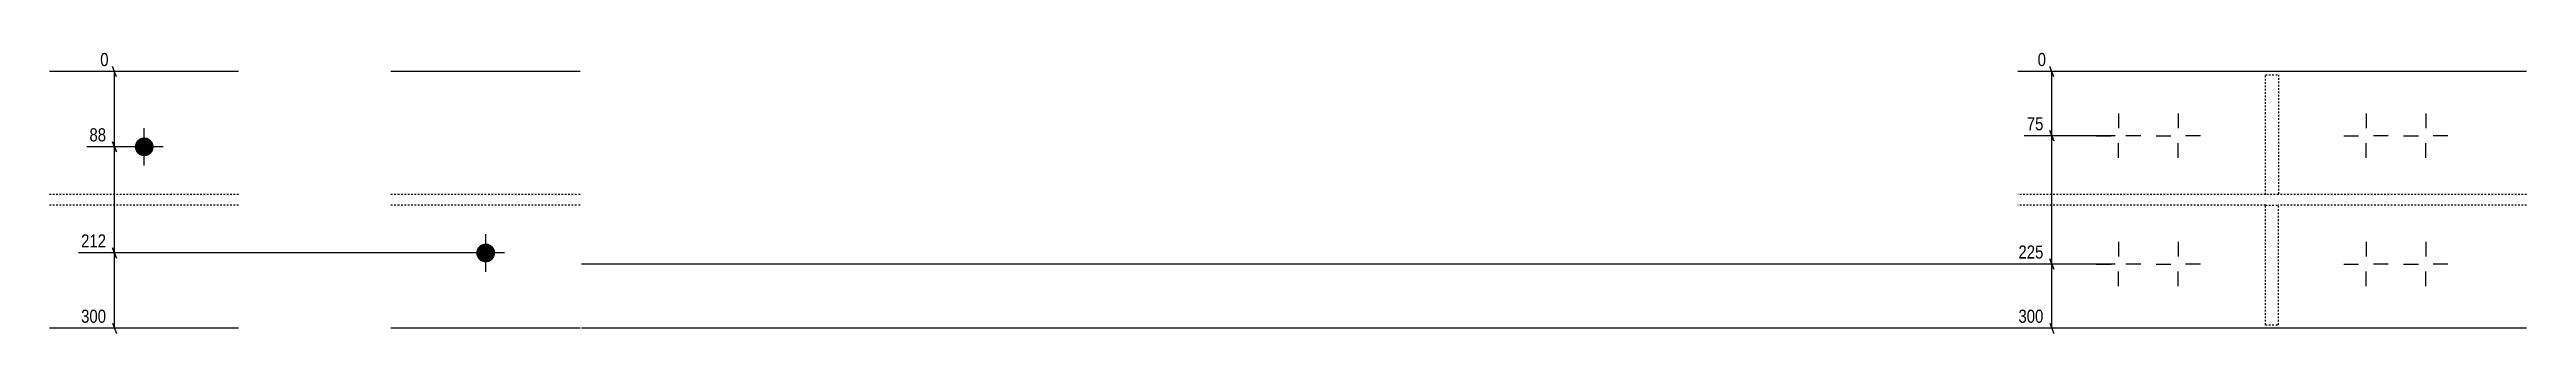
# Model space of a CAD drawing. Header units: millimetres. Extents: x 120 to 57375, y 10 to 4935.
# Drawn here: x 27756 to 30657, y 10 to 341 of the extents above; entities that cross this region are included whole.
import ezdxf

# ---------------------------------------------------------------- set-up
doc = ezdxf.new("R2010")
doc.units = ezdxf.units.MM
doc.linetypes.add('DXK_LINE_DOT2', pattern=[3.9198, 1.9599, -1.9599])
doc.layers.add('MÅLSÆTNING', color=7, linetype='Continuous')
doc.layers.add('STÅL', color=7, linetype='Continuous')
doc.styles.add('Arial Narrow', font='ARIALN.TTF', dxfattribs={"height": 0.2})

msp = doc.modelspace()

# ---------------------------------------------------------------- hatches: boundary and pattern name
at = {"layer": 'STÅL', "linetype": 'Continuous'}
for points in [[(27855.6, 227.6, -1), (27877.6, 227.6, -1)], [(28255.6, 103.6, -1), (28277.6, 103.6, -1)]]:
    msp.add_hatch(color=96, dxfattribs=at).paths.add_polyline_path(points)

# ---------------------------------------------------------------- linework, layer by layer
at = {"layer": 'MÅLSÆTNING', "color": 7, "linetype": 'Continuous'}
for p, q in [((27834, 309.6), (27829.2, 321.6)), ((30103.7, 309.6), (30098.9, 321.6)), ((27862.4, 315.6), (27815, 315.6)), ((27831.6, 227.6), (27831.6, 315.6)), ((30156.5, 315.6), (30084.8, 315.6)), ((30101.3, 240.6), (30101.3, 315.6)), ((27829.2, 233.6), (27834, 221.6)), ((27834, 221.6), (27829.2, 233.6)), ((30175.5, 240.6), (30069.2, 240.6)), ((30175.5, 240.6), (30069.2, 240.6)), ((30098.9, 246.6), (30103.7, 234.6)), ((30103.7, 234.6), (30098.9, 246.6)), ((30101.3, 90.6), (30101.3, 240.6)), ((27862.6, 227.6), (27799.5, 227.6)), ((27862.6, 227.6), (27799.5, 227.6)), ((27831.6, 103.6), (27831.6, 227.6)), ((28262.6, 103.6), (27789.7, 103.6)), ((28262.6, 103.6), (27789.7, 103.6)), ((27829.2, 109.6), (27834, 97.6)), ((27834, 97.6), (27829.2, 109.6)), ((27831.6, 15.6), (27831.6, 103.6)), ((30175.5, 90.6), (28379, 90.6)), ((30175.5, 90.6), (28379, 90.6)), ((30098.9, 96.6), (30103.7, 84.6)), ((30103.7, 84.6), (30098.9, 96.6)), ((30101.3, 15.6), (30101.3, 90.6)), ((27950, 15.6), (27789.7, 15.6)), ((27829.2, 21.6), (27834, 9.6)), ((30175.5, 15.6), (28379, 15.6)), ((30098.9, 21.6), (30103.7, 9.6))]:
    msp.add_line(p, q, dxfattribs=at)
at = {"layer": 'STÅL', "color": 2, "linetype": 'Continuous'}
for p, q in [((27977.1, 315.6), (27755.6, 315.6)), ((28377.1, 315.6), (28155.6, 315.6)), ((30657.5, 315.6), (30061.5, 315.6)), ((27977.1, 15.6), (27755.6, 15.6)), ((28377.1, 15.6), (28155.6, 15.6)), ((30657.5, 15.6), (30061.5, 15.6))]:
    msp.add_line(p, q, dxfattribs=at)
at = {"layer": 'STÅL', "color": 7, "linetype": 'DXK_LINE_DOT2'}
for p, q in [((30351.9, 171.9), (30351.9, 311.9)), ((30351.9, 311.9), (30366.9, 311.9)), ((30366.9, 311.9), (30366.9, 171.9)), ((27977.1, 171.9), (27755.6, 171.9)), ((27977.1, 159.4), (27755.6, 159.4)), ((28377.1, 171.9), (28155.6, 171.9)), ((28377.1, 159.4), (28155.6, 159.4)), ((30351.9, 171.9), (30061.5, 171.9)), ((30351.9, 159.4), (30061.5, 159.4)), ((30366.9, 171.9), (30351.9, 171.9)), ((30351.9, 19.4), (30351.9, 159.4)), ((30351.9, 159.4), (30366.9, 159.4)), ((30657.5, 171.9), (30366.9, 171.9)), ((30366.9, 19.4), (30366.9, 159.4)), ((30657.5, 159.4), (30366.9, 159.4)), ((30351.9, 19.4), (30366.9, 19.4))]:
    msp.add_line(p, q, dxfattribs=at)
at = {"layer": 'STÅL', "color": 96, "linetype": 'Continuous'}
for p, q in [((30179.5, 266.6), (30179.5, 249.3)), ((30249.5, 266.6), (30249.5, 249.3)), ((30469.5, 266.6), (30469.5, 249.3)), ((30539.5, 266.6), (30539.5, 249.3)), ((27866.6, 205.6), (27866.6, 249.6)), ((30153.5, 240.6), (30170.8, 240.6)), ((30205.5, 240.6), (30188.2, 240.6)), ((30223.5, 240.6), (30240.8, 240.6)), ((30275.5, 240.6), (30258.2, 240.6)), ((30443.5, 240.6), (30460.8, 240.6)), ((30495.5, 240.6), (30478.2, 240.6)), ((30513.5, 240.6), (30530.8, 240.6)), ((30565.5, 240.6), (30548.2, 240.6)), ((27888.6, 227.6), (27844.6, 227.6)), ((30179.5, 214.6), (30179.5, 231.9)), ((30249.5, 214.6), (30249.5, 231.9)), ((30469.5, 214.6), (30469.5, 231.9)), ((30539.5, 214.6), (30539.5, 231.9)), ((28266.6, 81.6), (28266.6, 125.6)), ((30179.5, 116.6), (30179.5, 99.3)), ((30249.5, 116.6), (30249.5, 99.3)), ((30469.5, 116.6), (30469.5, 99.3)), ((30539.5, 116.6), (30539.5, 99.3)), ((28288.6, 103.6), (28244.6, 103.6)), ((30153.5, 90.6), (30170.8, 90.6)), ((30205.5, 90.6), (30188.2, 90.6)), ((30223.5, 90.6), (30240.8, 90.6)), ((30275.5, 90.6), (30258.2, 90.6)), ((30443.5, 90.6), (30460.8, 90.6)), ((30495.5, 90.6), (30478.2, 90.6)), ((30513.5, 90.6), (30530.8, 90.6)), ((30565.5, 90.6), (30548.2, 90.6)), ((30179.5, 64.6), (30179.5, 81.9)), ((30249.5, 64.6), (30249.5, 81.9)), ((30469.5, 64.6), (30469.5, 81.9)), ((30539.5, 64.6), (30539.5, 81.9))]:
    msp.add_line(p, q, dxfattribs=at)

# ---------------------------------------------------------------- next in the draw order: wipeouts: each hides what was drawn before it
at = {"color": 0, "linetype": 'Continuous'}
for points in [[(27828, 318.8), (27828, 341.2), (27811.8, 341.2), (27811.8, 318.8)], [(30097.7, 318.8), (30097.7, 341.2), (30081.6, 341.2), (30081.6, 318.8)], [(30094.8, 243.8), (30094.8, 266.2), (30068.9, 266.2), (30068.9, 243.8)], [(27825.1, 230.8), (27825.1, 253.2), (27799.2, 253.2), (27799.2, 230.8)], [(27825.1, 106.8), (27825.1, 129.2), (27789.4, 129.2), (27789.4, 106.8)], [(30094.8, 93.8), (30094.8, 116.2), (28378.8, 116.2), (28378.8, 93.8)], [(27825.1, 18.8), (27825.1, 41.2), (27789.4, 41.2), (27789.4, 18.8)], [(30094.8, 18.8), (30094.8, 41.2), (28378.8, 41.2), (28378.8, 18.8)]]:
    msp.add_wipeout(points, dxfattribs=at).dxf.layer = 'MÅLSÆTNING'

# ---------------------------------------------------------------- next in the draw order: texts
at = {"layer": 'MÅLSÆTNING', "color": 3, "linetype": 'Continuous', "style": 'Arial Narrow'}
for s, height, p in [('0', 15.3, (27815, 322)), ('0', 15.3, (30084.8, 322)), ('75', 15.27, (30072.1, 247)), ('88', 15.27, (27802.4, 234)), ('212', 15.27, (27792.6, 110)), ('225', 15.27, (30062.3, 97)), ('300', 15.27, (27792.6, 22)), ('300', 15.27, (30062.3, 22))]:
    msp.add_text(s, height=height, dxfattribs=at).set_placement(p)

doc.saveas('drawing.dxf')
